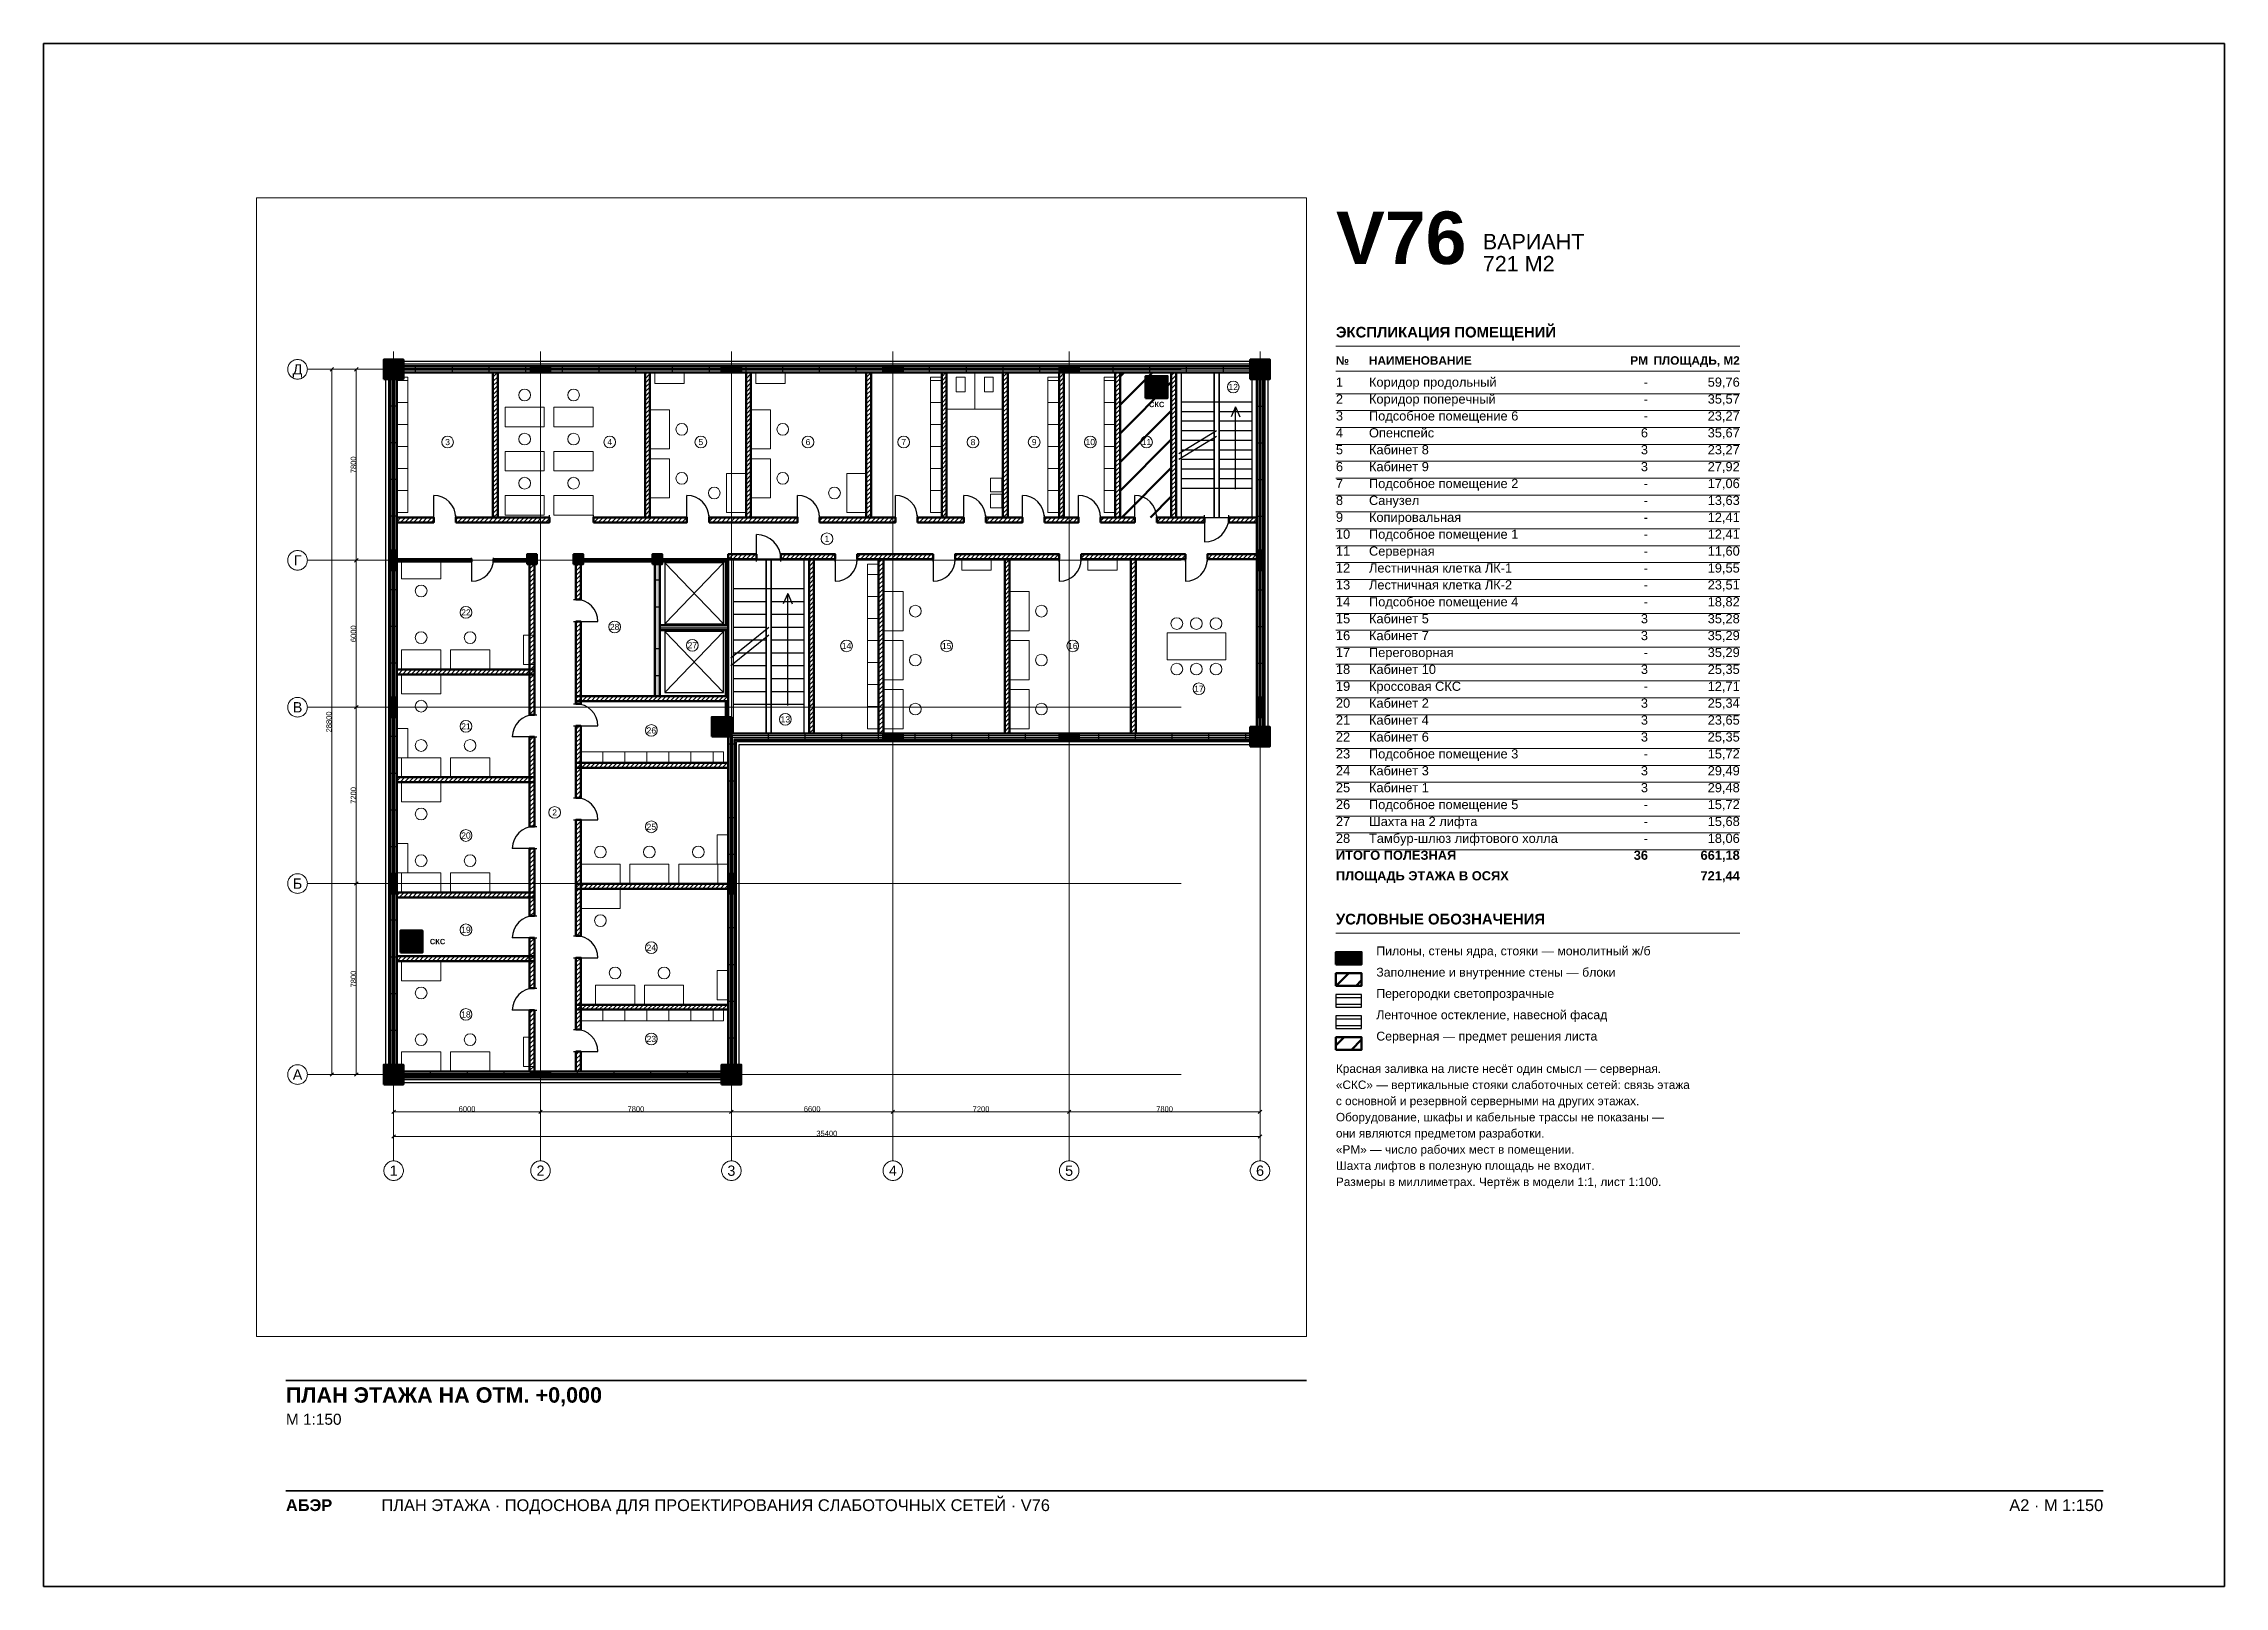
# Paper-space layout 'A2-1-100' of a CAD drawing. Header units: millimetres. Extents: x 0 to 594, y 0 to 420.
# The model-space entities are those that its viewports show. They can reach past a viewport. Long polylines and large blocks are cut down to what shows.
import ezdxf
from ezdxf.enums import TextEntityAlignment as Align

# ---------------------------------------------------------------- set-up
doc = ezdxf.new("R2010")
doc.units = ezdxf.units.MM
doc.linetypes.add('CENTER2', pattern=[2.541, 1.587, -0.318, 0.318, -0.318])
for name, color, linetype, lineweight in [('A-ANNO-LEGEND', 7, 'CONTINUOUS', 18), ('A-ANNO-NOTES', 8, 'CONTINUOUS', 13), ('A-ANNO-ROOM', 7, 'CONTINUOUS', 18), ('A-ANNO-TABLE', 7, 'CONTINUOUS', 18), ('A-DIMS', 8, 'CONTINUOUS', 13), ('A-DOOR', 3, 'CONTINUOUS', 25), ('A-ELEV', 7, 'CONTINUOUS', 25), ('A-FACADE-PANEL', 8, 'CONTINUOUS', 25), ('A-FURN', 8, 'CONTINUOUS', 18), ('A-GLAZ-RIBBON', 5, 'CONTINUOUS', 25), ('A-GRID', 8, 'CENTER2', 13), ('A-HATCH', 9, 'CONTINUOUS', 9), ('A-OUTLINE', 7, 'CONTINUOUS', 50), ('A-SANI', 8, 'CONTINUOUS', 18), ('A-STAIR', 7, 'CONTINUOUS', 25), ('A-TITLE', 7, 'CONTINUOUS', 35), ('A-VIEWPORT', 8, 'CONTINUOUS', 9), ('A-WALL-BLOCK', 9, 'CONTINUOUS', 50), ('A-WALL-GLASS', 4, 'CONTINUOUS', 25), ('A-WALL-RC', 7, 'CONTINUOUS', 50), ('E-SCS-RISER', 1, 'CONTINUOUS', 50), ('E-SERVER-ROOM', 1, 'CONTINUOUS', 50)]:
    doc.layers.add(name, color=color, linetype=linetype, lineweight=lineweight)
doc.styles.add('Arial', font='arial.ttf')
doc.styles.add('Arial-Bold', font='arialbd.ttf')
doc.styles.get("Standard").update_dxf_attribs({"font": 'arial.ttf'})

psp = doc.layouts.new('A2-1-100')

# ---------------------------------------------------------------- texts
at = {"layer": 'A-ANNO-LEGEND'}
for s, height, style, p in [('УСЛОВНЫЕ ОБОЗНАЧЕНИЯ', 2.9, 'Arial-Bold', (352, 180.2)), ('Пилоны, стены ядра, стояки — монолитный ж/б', 2.4, 'Arial', (363, 171.8)), ('Заполнение и внутренние стены — блоки', 2.4, 'Arial', (363, 166)), ('Перегородки светопрозрачные', 2.4, 'Arial', (363, 160.2)), ('Ленточное остекление, навесной фасад', 2.4, 'Arial', (363, 154.4)), ('Серверная — предмет решения листа', 2.4, 'Arial', (363, 148.6))]:
    psp.add_text(s, height=height, dxfattribs=dict(at, style=style)).set_placement(p)
at = {"layer": 'A-ANNO-NOTES', "style": 'Arial'}
for s, p in [('«СКС» — вертикальные стояки слаботочных сетей: связь этажа', (352, 135.4)), ('Красная заливка на листе несёт один смысл — серверная.', (352, 139.8)), ('с основной и резервной серверными на других этажах.', (352, 131)), ('Оборудование, шкафы и кабельные трассы не показаны —', (352, 126.6)), ('они являются предметом разработки.', (352, 122.2)), ('«РМ» — число рабочих мест в помещении.', (352, 117.8)), ('Шахта лифтов в полезную площадь не входит.', (352, 113.4)), ('Размеры в миллиметрах. Чертёж в модели 1:1, лист 1:100.', (352, 109))]:
    psp.add_text(s, height=2.3, dxfattribs=at).set_placement(p)
at = {"layer": 'A-ANNO-TABLE'}
for s, height, style, p in [('ЭКСПЛИКАЦИЯ ПОМЕЩЕНИЙ', 2.9, 'Arial-Bold', (352, 340)), ('№', 2.3, 'Arial-Bold', (352, 332.6)), ('НАИМЕНОВАНИЕ', 2.3, 'Arial-Bold', (361, 332.6)), ('1', 2.5, 'Arial', (352, 326.6)), ('Коридор продольный', 2.5, 'Arial', (361, 326.6)), ('2', 2.5, 'Arial', (352, 322)), ('Коридор поперечный', 2.5, 'Arial', (361, 322)), ('4', 2.5, 'Arial', (352, 312.8)), ('3', 2.5, 'Arial', (352, 317.4)), ('Опенспейс', 2.5, 'Arial', (361, 312.8)), ('Подсобное помещение 6', 2.5, 'Arial', (361, 317.4)), ('5', 2.5, 'Arial', (352, 308.2)), ('Кабинет 8', 2.5, 'Arial', (361, 308.2)), ('6', 2.5, 'Arial', (352, 303.6)), ('Кабинет 9', 2.5, 'Arial', (361, 303.6)), ('7', 2.5, 'Arial', (352, 299)), ('Подсобное помещение 2', 2.5, 'Arial', (361, 299)), ('8', 2.5, 'Arial', (352, 294.4)), ('9', 2.5, 'Arial', (352, 289.8)), ('Санузел', 2.5, 'Arial', (361, 294.4)), ('Копировальная', 2.5, 'Arial', (361, 289.8)), ('10', 2.5, 'Arial', (352, 285.2)), ('Подсобное помещение 1', 2.5, 'Arial', (361, 285.2)), ('11', 2.5, 'Arial', (352, 280.6)), ('Серверная', 2.5, 'Arial', (361, 280.6)), ('12', 2.5, 'Arial', (352, 276)), ('13', 2.5, 'Arial', (352, 271.4)), ('Лестничная клетка ЛК-1', 2.5, 'Arial', (361, 276)), ('Лестничная клетка ЛК-2', 2.5, 'Arial', (361, 271.4)), ('14', 2.5, 'Arial', (352, 266.8)), ('Подсобное помещение 4', 2.5, 'Arial', (361, 266.8)), ('15', 2.5, 'Arial', (352, 262.2)), ('Кабинет 5', 2.5, 'Arial', (361, 262.2)), ('16', 2.5, 'Arial', (352, 257.6)), ('17', 2.5, 'Arial', (352, 253)), ('Переговорная', 2.5, 'Arial', (361, 253)), ('Кабинет 7', 2.5, 'Arial', (361, 257.6)), ('18', 2.5, 'Arial', (352, 248.4)), ('Кабинет 10', 2.5, 'Arial', (361, 248.4)), ('19', 2.5, 'Arial', (352, 243.8)), ('Кроссовая СКС', 2.5, 'Arial', (361, 243.8)), ('20', 2.5, 'Arial', (352, 239.2)), ('Кабинет 2', 2.5, 'Arial', (361, 239.2)), ('21', 2.5, 'Arial', (352, 234.6)), ('22', 2.5, 'Arial', (352, 230)), ('Кабинет 4', 2.5, 'Arial', (361, 234.6)), ('Кабинет 6', 2.5, 'Arial', (361, 230)), ('23', 2.5, 'Arial', (352, 225.4)), ('Подсобное помещение 3', 2.5, 'Arial', (361, 225.4)), ('24', 2.5, 'Arial', (352, 220.8)), ('Кабинет 3', 2.5, 'Arial', (361, 220.8)), ('25', 2.5, 'Arial', (352, 216.2)), ('26', 2.5, 'Arial', (352, 211.6)), ('Подсобное помещение 5', 2.5, 'Arial', (361, 211.6)), ('Кабинет 1', 2.5, 'Arial', (361, 216.2)), ('27', 2.5, 'Arial', (352, 207)), ('Шахта на 2 лифта', 2.5, 'Arial', (361, 207)), ('28', 2.5, 'Arial', (352, 202.4)), ('Тамбур-шлюз лифтового холла', 2.5, 'Arial', (361, 202.4)), ('ИТОГО ПОЛЕЗНАЯ', 2.5, 'Arial-Bold', (352, 197.8)), ('ПЛОЩАДЬ ЭТАЖА В ОСЯХ', 2.5, 'Arial-Bold', (352, 192.2))]:
    psp.add_text(s, height=height, dxfattribs=dict(at, style=style)).set_placement(p)
for s, height, style, p in [('РМ', 2.3, 'Arial-Bold', (437, 332.6)), ('ПЛОЩАДЬ, М2', 2.3, 'Arial-Bold', (462, 332.6)), ('-', 2.5, 'Arial', (437, 326.6)), ('59,76', 2.5, 'Arial', (462, 326.6)), ('-', 2.5, 'Arial', (437, 322)), ('35,57', 2.5, 'Arial', (462, 322)), ('6', 2.5, 'Arial', (437, 312.8)), ('-', 2.5, 'Arial', (437, 317.4)), ('35,67', 2.5, 'Arial', (462, 312.8)), ('23,27', 2.5, 'Arial', (462, 317.4)), ('3', 2.5, 'Arial', (437, 308.2)), ('23,27', 2.5, 'Arial', (462, 308.2)), ('3', 2.5, 'Arial', (437, 303.6)), ('27,92', 2.5, 'Arial', (462, 303.6)), ('-', 2.5, 'Arial', (437, 299)), ('17,06', 2.5, 'Arial', (462, 299)), ('-', 2.5, 'Arial', (437, 294.4)), ('13,63', 2.5, 'Arial', (462, 294.4)), ('12,41', 2.5, 'Arial', (462, 289.8)), ('-', 2.5, 'Arial', (437, 289.8)), ('-', 2.5, 'Arial', (437, 285.2)), ('12,41', 2.5, 'Arial', (462, 285.2)), ('-', 2.5, 'Arial', (437, 280.6)), ('11,60', 2.5, 'Arial', (462, 280.6)), ('-', 2.5, 'Arial', (437, 276)), ('23,51', 2.5, 'Arial', (462, 271.4)), ('19,55', 2.5, 'Arial', (462, 276)), ('-', 2.5, 'Arial', (437, 271.4)), ('-', 2.5, 'Arial', (437, 266.8)), ('18,82', 2.5, 'Arial', (462, 266.8)), ('3', 2.5, 'Arial', (437, 262.2)), ('35,28', 2.5, 'Arial', (462, 262.2)), ('3', 2.5, 'Arial', (437, 257.6)), ('35,29', 2.5, 'Arial', (462, 257.6)), ('35,29', 2.5, 'Arial', (462, 253)), ('3', 2.5, 'Arial', (437, 248.4)), ('-', 2.5, 'Arial', (437, 253)), ('25,35', 2.5, 'Arial', (462, 248.4)), ('-', 2.5, 'Arial', (437, 243.8)), ('12,71', 2.5, 'Arial', (462, 243.8)), ('3', 2.5, 'Arial', (437, 239.2)), ('25,34', 2.5, 'Arial', (462, 239.2)), ('3', 2.5, 'Arial', (437, 234.6)), ('3', 2.5, 'Arial', (437, 230)), ('23,65', 2.5, 'Arial', (462, 234.6)), ('25,35', 2.5, 'Arial', (462, 230)), ('-', 2.5, 'Arial', (437, 225.4)), ('15,72', 2.5, 'Arial', (462, 225.4)), ('3', 2.5, 'Arial', (437, 220.8)), ('29,49', 2.5, 'Arial', (462, 220.8)), ('3', 2.5, 'Arial', (437, 216.2)), ('29,48', 2.5, 'Arial', (462, 216.2)), ('15,72', 2.5, 'Arial', (462, 211.6)), ('-', 2.5, 'Arial', (437, 211.6)), ('-', 2.5, 'Arial', (437, 207)), ('15,68', 2.5, 'Arial', (462, 207)), ('-', 2.5, 'Arial', (437, 202.4)), ('18,06', 2.5, 'Arial', (462, 202.4)), ('36', 2.5, 'Arial-Bold', (437, 197.8)), ('661,18', 2.5, 'Arial-Bold', (462, 197.8)), ('721,44', 2.5, 'Arial-Bold', (462, 192.2))]:
    psp.add_text(s, height=height, dxfattribs=dict(at, style=style)).set_placement(p, align=Align.RIGHT)
at = {"layer": 'A-TITLE'}
for s, height, style, p in [('V76', 14.3, 'Arial-Bold', (352, 360)), ('ВАРИАНТ', 4.2, 'Arial', (392, 364)), ('721 М2', 4.2, 'Arial', (392, 358)), ('ПЛАН ЭТАЖА НА ОТМ. +0,000', 4.2, 'Arial-Bold', (66, 50)), ('М 1:150', 3, 'Arial', (66, 44)), ('ПЛАН ЭТАЖА · ПОДОСНОВА ДЛЯ ПРОЕКТИРОВАНИЯ СЛАБОТОЧНЫХ СЕТЕЙ · V76', 3.2, 'Arial', (92, 20.5)), ('АБЭР', 3.2, 'Arial-Bold', (66, 20.5))]:
    psp.add_text(s, height=height, dxfattribs=dict(at, style=style)).set_placement(p)
at = {"layer": 'A-TITLE', "style": 'Arial'}
psp.add_text('A2 · М 1:150', height=3.2, dxfattribs=at).set_placement((561, 20.5), align=Align.RIGHT)

msp = doc.modelspace()

# ---------------------------------------------------------------- texts
at = {"layer": 'A-ANNO-ROOM'}
for s, p in [('12', (34305, 28080)), ('3', (2205, 25830)), ('4', (8832, 25830)), ('5', (12553, 25830)), ('6', (16930, 25830)), ('7', (20842, 25830)), ('8', (23672, 25830)), ('9', (26172, 25830)), ('10', (28466, 25830)), ('11', (30761, 25830)), ('1', (17705, 21880)), ('22', (2955, 18874)), ('28', (9030, 18280)), ('27', (12205, 17530)), ('14', (18505, 17505)), ('15', (22597, 17505)), ('16', (27749, 17505)), ('17', (32902, 15755)), ('21', (2955, 14219)), ('13', (16005, 14505)), ('26', (10530, 14054)), ('2', (6580, 10705)), ('20', (2955, 9764)), ('25', (10530, 10118)), ('19', (2955, 5911)), ('24', (10530, 5181)), ('18', (2955, 2455)), ('23', (10530, 1455))]:
    msp.add_text(s, height=250, dxfattribs=at).set_placement(p, align=Align.MIDDLE_CENTER)
at = {"layer": 'A-DIMS'}
for s, p in [('7800', (-1645, 24900)), ('6000', (-1645, 18000)), ('28800', (-2645, 14400)), ('7200', (-1645, 11400)), ('7800', (-1645, 3900))]:
    msp.add_text(s, height=220, rotation=90, dxfattribs=at).set_placement(p, align=Align.MIDDLE_CENTER)
for s, p in [('6000', (3000, -1405)), ('7800', (9900, -1405)), ('6600', (17100, -1405)), ('7200', (24000, -1405)), ('7800', (31500, -1405)), ('35400', (17700, -2405))]:
    msp.add_text(s, height=220, dxfattribs=at).set_placement(p, align=Align.MIDDLE_CENTER)
at = {"layer": 'A-GRID'}
for s, p in [('Д', (-3925, 28800)), ('Г', (-3925, 21000)), ('В', (-3925, 15000)), ('Б', (-3925, 7800)), ('А', (-3925, 0)), ('1', (0, -3925)), ('2', (6000, -3925)), ('3', (13800, -3925)), ('4', (20400, -3925)), ('5', (27600, -3925)), ('6', (35400, -3925))]:
    msp.add_text(s, height=420, dxfattribs=at).set_placement(p, align=Align.MIDDLE_CENTER)
at = {"layer": 'E-SCS-RISER', "style": 'Arial-Bold'}
for p in [(31175, 27365), (1795, 5431)]:
    msp.add_text('СКС', height=220, dxfattribs=at).set_placement(p, align=Align.MIDDLE_CENTER)

# ---------------------------------------------------------------- hatches: boundary and pattern name
at = {"layer": 'A-HATCH'}
h = msp.add_hatch(dxfattribs=at)
h.set_pattern_fill('ANSI31', scale=40)
h.paths.add_polyline_path([(4052, 22750), (4252, 22750), (4252, 28675), (4252, 28675), (4052, 28675), (4052, 28675)])
h = msp.add_hatch(dxfattribs=at)
h.set_pattern_fill('ANSI31', scale=40)
h.paths.add_polyline_path([(10273, 22750), (10473, 22750), (10473, 28675), (10473, 28675), (10273, 28675), (10273, 28675)])
h = msp.add_hatch(dxfattribs=at)
h.set_pattern_fill('ANSI31', scale=40)
h.paths.add_polyline_path([(14400, 22750), (14600, 22750), (14600, 28675), (14600, 28675), (14400, 28675), (14400, 28675)])
h = msp.add_hatch(dxfattribs=at)
h.set_pattern_fill('ANSI31', scale=40)
h.paths.add_polyline_path([(19312, 22750), (19512, 22750), (19512, 28675), (19512, 28675), (19312, 28675), (19312, 28675)])
h = msp.add_hatch(dxfattribs=at)
h.set_pattern_fill('ANSI31', scale=40)
h.paths.add_polyline_path([(22392, 22750), (22592, 22750), (22592, 28675), (22592, 28675), (22392, 28675), (22392, 28675)])
h = msp.add_hatch(dxfattribs=at)
h.set_pattern_fill('ANSI31', scale=40)
h.paths.add_polyline_path([(24892, 22750), (25092, 22750), (25092, 28675), (25092, 28675), (24892, 28675), (24892, 28675)])
h = msp.add_hatch(dxfattribs=at)
h.set_pattern_fill('ANSI31', scale=40)
h.paths.add_polyline_path([(27186, 22750), (27386, 22750), (27386, 28675), (27386, 28675), (27186, 28675), (27186, 28675)])
h = msp.add_hatch(dxfattribs=at)
h.set_pattern_fill('ANSI31', scale=40)
h.paths.add_polyline_path([(29481, 22750), (29681, 22750), (29681, 28675), (29681, 28675), (29481, 28675), (29481, 28675)])
h = msp.add_hatch(dxfattribs=at)
h.set_pattern_fill('ANSI31', scale=40)
h.paths.add_polyline_path([(31775, 22750), (31975, 22750), (31975, 28675), (31975, 28675), (31775, 28675), (31775, 28675)])
h = msp.add_hatch(dxfattribs=at)
h.set_pattern_fill('ANSI31', scale=40)
h.paths.add_polyline_path([(125, 22550), (125, 22550), (1638.5, 22550), (1638.5, 22750), (125, 22750), (125, 22750)])
h = msp.add_hatch(dxfattribs=at)
h.set_pattern_fill('ANSI31', scale=40)
h.paths.add_polyline_path([(2538.5, 22550), (6362.5, 22550), (6362.5, 22750), (2538.5, 22750)])
h = msp.add_hatch(dxfattribs=at)
h.set_pattern_fill('ANSI31', scale=40)
h.paths.add_polyline_path([(8162.5, 22550), (11986.5, 22550), (11986.5, 22750), (8162.5, 22750)])
h = msp.add_hatch(dxfattribs=at)
h.set_pattern_fill('ANSI31', scale=40)
h.paths.add_polyline_path([(12886.5, 22550), (16506, 22550), (16506, 22750), (12886.5, 22750)])
h = msp.add_hatch(dxfattribs=at)
h.set_pattern_fill('ANSI31', scale=40)
h.paths.add_polyline_path([(17406, 22550), (20502, 22550), (20502, 22750), (17406, 22750)])
h = msp.add_hatch(dxfattribs=at)
h.set_pattern_fill('ANSI31', scale=40)
h.paths.add_polyline_path([(21402, 22550), (23292, 22550), (23292, 22750), (21402, 22750)])
h = msp.add_hatch(dxfattribs=at)
h.set_pattern_fill('ANSI31', scale=40)
h.paths.add_polyline_path([(24192, 22550), (25689, 22550), (25689, 22750), (24192, 22750)])
h = msp.add_hatch(dxfattribs=at)
h.set_pattern_fill('ANSI31', scale=40)
h.paths.add_polyline_path([(26589, 22550), (27983.5, 22550), (27983.5, 22750), (26589, 22750)])
h = msp.add_hatch(dxfattribs=at)
h.set_pattern_fill('ANSI31', scale=40)
h.paths.add_polyline_path([(28883.5, 22550), (30278, 22550), (30278, 22750), (28883.5, 22750)])
h = msp.add_hatch(dxfattribs=at)
h.set_pattern_fill('ANSI31', scale=40)
h.paths.add_polyline_path([(31178, 22550), (33125, 22550), (33125, 22750), (31178, 22750)])
h = msp.add_hatch(dxfattribs=at)
h.set_pattern_fill('ANSI31', scale=40)
h.paths.add_polyline_path([(34125, 22550), (35275, 22550), (35275, 22550), (35275, 22750), (35275, 22750), (34125, 22750)])
h = msp.add_hatch(dxfattribs=at)
h.set_pattern_fill('ANSI31', scale=40)
h.paths.add_polyline_path([(125, 20950), (125, 20950), (3187.5, 20950), (3187.5, 21050), (125, 21050), (125, 21050)])
h = msp.add_hatch(dxfattribs=at)
h.set_pattern_fill('ANSI31', scale=40)
h.paths.add_polyline_path([(4087.5, 20950), (5550, 20950), (5550, 21050), (4087.5, 21050)])
h = msp.add_hatch(dxfattribs=at)
h.set_pattern_fill('ANSI31', scale=40)
h.paths.add_polyline_path([(5550, 14691.5), (5750, 14691.5), (5750, 21050), (5550, 21050)])
h = msp.add_hatch(dxfattribs=at)
h.set_pattern_fill('ANSI31', scale=40)
h.paths.add_polyline_path([(7450, 19400), (7650, 19400), (7650, 21050), (7450, 21050)])
h = msp.add_hatch(dxfattribs=at)
h.set_pattern_fill('ANSI31', scale=40)
h.paths.add_polyline_path([(13675, 21050), (14825, 21050), (14825, 21250), (13675, 21250)])
h = msp.add_hatch(dxfattribs=at)
h.set_pattern_fill('ANSI31', scale=40)
h.paths.add_polyline_path([(15825, 21050), (18046, 21050), (18046, 21250), (15825, 21250)])
h = msp.add_hatch(dxfattribs=at)
h.set_pattern_fill('ANSI31', scale=40)
h.paths.add_polyline_path([(16975, 13925), (17175, 13925), (17175, 13925), (17175, 21050), (16975, 21050), (16975, 13925)])
h = msp.add_hatch(dxfattribs=at)
h.set_pattern_fill('ANSI31', scale=40)
h.paths.add_polyline_path([(18946, 21050), (22043, 21050), (22043, 21250), (18946, 21250)])
h = msp.add_hatch(dxfattribs=at)
h.set_pattern_fill('ANSI31', scale=40)
h.paths.add_polyline_path([(19817, 13925), (20017, 13925), (20017, 13925), (20017, 21050), (19817, 21050), (19817, 13925)])
h = msp.add_hatch(dxfattribs=at)
h.set_pattern_fill('ANSI31', scale=40)
h.paths.add_polyline_path([(22943, 21050), (27195.5, 21050), (27195.5, 21250), (22943, 21250)])
h = msp.add_hatch(dxfattribs=at)
h.set_pattern_fill('ANSI31', scale=40)
h.paths.add_polyline_path([(24969, 13925), (25169, 13925), (25169, 13925), (25169, 21050), (24969, 21050), (24969, 13925)])
h = msp.add_hatch(dxfattribs=at)
h.set_pattern_fill('ANSI31', scale=40)
h.paths.add_polyline_path([(28095.5, 21050), (32348.5, 21050), (32348.5, 21250), (28095.5, 21250)])
h = msp.add_hatch(dxfattribs=at)
h.set_pattern_fill('ANSI31', scale=40)
h.paths.add_polyline_path([(30122, 13925), (30322, 13925), (30322, 13925), (30322, 21050), (30122, 21050), (30122, 13925)])
h = msp.add_hatch(dxfattribs=at)
h.set_pattern_fill('ANSI31', scale=40)
h.paths.add_polyline_path([(33248.5, 21050), (35275, 21050), (35275, 21050), (35275, 21250), (35275, 21250), (33248.5, 21250)])
h = msp.add_hatch(dxfattribs=at)
h.set_pattern_fill('ANSI31', scale=40)
h.paths.add_polyline_path([(7450, 15137), (7650, 15137), (7650, 18500), (7450, 18500)])
h = msp.add_hatch(dxfattribs=at)
h.set_pattern_fill('ANSI31', scale=40)
h.paths.add_polyline_path([(125, 16344), (125, 16344), (5750, 16344), (5750, 16544), (125, 16544), (125, 16544)])
h = msp.add_hatch(dxfattribs=at)
h.set_pattern_fill('ANSI31', scale=40)
h.paths.add_polyline_path([(7450, 15250), (13675, 15250), (13675, 15450), (7450, 15450)])
h = msp.add_hatch(dxfattribs=at)
h.set_pattern_fill('ANSI31', scale=40)
h.paths.add_polyline_path([(5550, 10136.5), (5750, 10136.5), (5750, 13791.5), (5550, 13791.5)])
h = msp.add_hatch(dxfattribs=at)
h.set_pattern_fill('ANSI31', scale=40)
h.paths.add_polyline_path([(7450, 11306), (7650, 11306), (7650, 14237), (7450, 14237)])
h = msp.add_hatch(dxfattribs=at)
h.set_pattern_fill('ANSI31', scale=40)
h.paths.add_polyline_path([(7450, 12524), (13675, 12524), (13675, 12524), (13675, 12724), (13675, 12724), (7450, 12724)])
h = msp.add_hatch(dxfattribs=at)
h.set_pattern_fill('ANSI31', scale=40)
h.paths.add_polyline_path([(125, 11939), (125, 11939), (5750, 11939), (5750, 12139), (125, 12139), (125, 12139)])
h = msp.add_hatch(dxfattribs=at)
h.set_pattern_fill('ANSI31', scale=40)
h.paths.add_polyline_path([(7450, 5669.5), (7650, 5669.5), (7650, 10406), (7450, 10406)])
h = msp.add_hatch(dxfattribs=at)
h.set_pattern_fill('ANSI31', scale=40)
h.paths.add_polyline_path([(5550, 6482.5), (5750, 6482.5), (5750, 9236.5), (5550, 9236.5)])
h = msp.add_hatch(dxfattribs=at)
h.set_pattern_fill('ANSI31', scale=40)
h.paths.add_polyline_path([(125, 7234), (125, 7234), (5750, 7234), (5750, 7434), (125, 7434), (125, 7434)])
h = msp.add_hatch(dxfattribs=at)
h.set_pattern_fill('ANSI31', scale=40)
h.paths.add_polyline_path([(7450, 7588), (13675, 7588), (13675, 7588), (13675, 7788), (13675, 7788), (7450, 7788)])
h = msp.add_hatch(dxfattribs=at)
h.set_pattern_fill('ANSI31', scale=40)
h.paths.add_polyline_path([(5550, 3528), (5750, 3528), (5750, 5582.5), (5550, 5582.5)])
h = msp.add_hatch(dxfattribs=at)
h.set_pattern_fill('ANSI31', scale=40)
h.paths.add_polyline_path([(125, 4631), (125, 4631), (5750, 4631), (5750, 4831), (125, 4831), (125, 4831)])
h = msp.add_hatch(dxfattribs=at)
h.set_pattern_fill('ANSI31', scale=40)
h.paths.add_polyline_path([(7450, 1838), (7650, 1838), (7650, 4769.5), (7450, 4769.5)])
h = msp.add_hatch(dxfattribs=at)
h.set_pattern_fill('ANSI31', scale=40)
h.paths.add_polyline_path([(7450, 2651), (13675, 2651), (13675, 2651), (13675, 2851), (13675, 2851), (7450, 2851)])
h = msp.add_hatch(dxfattribs=at)
h.set_pattern_fill('ANSI31', scale=40)
h.paths.add_polyline_path([(5550, 125), (5750, 125), (5750, 125), (5750, 2628), (5550, 2628), (5550, 125)])
h = msp.add_hatch(dxfattribs=at)
h.set_pattern_fill('ANSI31', scale=40)
h.paths.add_polyline_path([(7450, 125), (7650, 125), (7650, 125), (7650, 938), (7450, 938), (7450, 125)])
at = {"layer": 'A-WALL-RC'}
h = msp.add_hatch(color=7, dxfattribs=at)
h.dxf.hatch_style = 1
h.paths.add_polyline_path([(-400, 28400), (400, 28400), (400, 29200), (-400, 29200)])
h = msp.add_hatch(color=7, dxfattribs=at)
h.dxf.hatch_style = 1
h.paths.add_polyline_path([(5600, 28675), (6400, 28675), (6400, 28925), (5600, 28925)])
h = msp.add_hatch(color=7, dxfattribs=at)
h.dxf.hatch_style = 1
h.paths.add_polyline_path([(13400, 28675), (14200, 28675), (14200, 28925), (13400, 28925)])
h = msp.add_hatch(color=7, dxfattribs=at)
h.dxf.hatch_style = 1
h.paths.add_polyline_path([(20000, 28675), (20800, 28675), (20800, 28925), (20000, 28925)])
h = msp.add_hatch(color=7, dxfattribs=at)
h.dxf.hatch_style = 1
h.paths.add_polyline_path([(27200, 28675), (28000, 28675), (28000, 28925), (27200, 28925)])
h = msp.add_hatch(color=7, dxfattribs=at)
h.dxf.hatch_style = 1
h.paths.add_polyline_path([(35000, 28400), (35800, 28400), (35800, 29200), (35000, 29200)])
h = msp.add_hatch(color=7, dxfattribs=at)
h.dxf.hatch_style = 1
h.paths.add_polyline_path([(-125, 20600), (125, 20600), (125, 21400), (-125, 21400)])
h = msp.add_hatch(color=7, dxfattribs=at)
h.dxf.hatch_style = 1
h.paths.add_polyline_path([(35275, 20600), (35525, 20600), (35525, 21400), (35275, 21400)])
h = msp.add_hatch(color=7, dxfattribs=at)
h.dxf.hatch_style = 1
h.paths.add_polyline_path([(5450, 20850), (5850, 20850), (5850, 21250), (5450, 21250)])
h = msp.add_hatch(color=7, dxfattribs=at)
h.dxf.hatch_style = 1
h.paths.add_polyline_path([(7350, 20850), (7750, 20850), (7750, 21250), (7350, 21250)])
h = msp.add_hatch(color=7, dxfattribs=at)
h.dxf.hatch_style = 1
h.paths.add_polyline_path([(7650, 20950), (10675, 20950), (10675, 21050), (7650, 21050)])
h = msp.add_hatch(color=7, dxfattribs=at)
h.dxf.hatch_style = 1
h.paths.add_polyline_path([(10575, 20850), (10975, 20850), (10975, 21250), (10575, 21250)])
h = msp.add_hatch(color=7, dxfattribs=at)
h.dxf.hatch_style = 1
h.paths.add_polyline_path([(10675, 15450), (10875, 15450), (10875, 21050), (10675, 21050)])
h = msp.add_hatch(color=7, dxfattribs=at)
h.dxf.hatch_style = 1
h.paths.add_polyline_path([(10875, 20950), (13675, 20950), (13675, 21050), (10875, 21050)])
h = msp.add_hatch(color=7, dxfattribs=at)
h.dxf.hatch_style = 1
h.paths.add_polyline_path([(13575, 18350), (13675, 18350), (13675, 20950), (13575, 20950)])
h = msp.add_hatch(color=7, dxfattribs=at)
h.dxf.hatch_style = 1
h.paths.add_polyline_path([(10875, 18150), (13675, 18150), (13675, 18350), (10875, 18350)])
h = msp.add_hatch(color=7, dxfattribs=at)
h.dxf.hatch_style = 1
h.paths.add_polyline_path([(13575, 15450), (13675, 15450), (13675, 18150), (13575, 18150)])
h = msp.add_hatch(color=7, dxfattribs=at)
h.dxf.hatch_style = 1
h.paths.add_polyline_path([(-125, 14600), (125, 14600), (125, 15400), (-125, 15400)])
h = msp.add_hatch(color=7, dxfattribs=at)
h.dxf.hatch_style = 1
h.paths.add_polyline_path([(13575, 13925), (13675, 13925), (13675, 13925), (13675, 15250), (13575, 15250), (13575, 13925)])
h = msp.add_hatch(color=7, dxfattribs=at)
h.dxf.hatch_style = 1
h.paths.add_polyline_path([(35275, 14600), (35525, 14600), (35525, 15400), (35275, 15400)])
h = msp.add_hatch(color=7, dxfattribs=at)
h.dxf.hatch_style = 1
h.paths.add_polyline_path([(13000, 13800), (13800, 13800), (13800, 14600), (13000, 14600)])
h = msp.add_hatch(color=7, dxfattribs=at)
h.dxf.hatch_style = 1
h.paths.add_polyline_path([(20000, 13675), (20800, 13675), (20800, 13925), (20000, 13925)])
h = msp.add_hatch(color=7, dxfattribs=at)
h.dxf.hatch_style = 1
h.paths.add_polyline_path([(27200, 13675), (28000, 13675), (28000, 13925), (27200, 13925)])
h = msp.add_hatch(color=7, dxfattribs=at)
h.dxf.hatch_style = 1
h.paths.add_polyline_path([(35000, 13400), (35800, 13400), (35800, 14200), (35000, 14200)])
h = msp.add_hatch(color=7, dxfattribs=at)
h.dxf.hatch_style = 1
h.paths.add_polyline_path([(-125, 7400), (125, 7400), (125, 8200), (-125, 8200)])
h = msp.add_hatch(color=7, dxfattribs=at)
h.dxf.hatch_style = 1
h.paths.add_polyline_path([(13675, 7400), (13925, 7400), (13925, 8200), (13675, 8200)])
h = msp.add_hatch(color=7, dxfattribs=at)
h.dxf.hatch_style = 1
h.paths.add_polyline_path([(-400, -400), (400, -400), (400, 400), (-400, 400)])
h = msp.add_hatch(color=7, dxfattribs=at)
h.dxf.hatch_style = 1
h.paths.add_polyline_path([(5600, -125), (6400, -125), (6400, 125), (5600, 125)])
h = msp.add_hatch(color=7, dxfattribs=at)
h.dxf.hatch_style = 1
h.paths.add_polyline_path([(13400, -400), (14200, -400), (14200, 400), (13400, 400)])
at = {"layer": 'E-SCS-RISER'}
h = msp.add_hatch(color=7, dxfattribs=at)
h.dxf.hatch_style = 1
h.paths.add_polyline_path([(30725, 27625), (31625, 27625), (31625, 28525), (30725, 28525)])
h = msp.add_hatch(color=7, dxfattribs=at)
h.dxf.hatch_style = 1
h.paths.add_polyline_path([(275, 4981), (1175, 4981), (1175, 5881), (275, 5881)])
at = {"layer": 'E-SERVER-ROOM'}
h = msp.add_hatch(dxfattribs=at)
h.set_pattern_fill('ANSI31', scale=260)
h.paths.add_polyline_path([(29681, 22750), (31775, 22750), (31775, 28675), (29681, 28675)])

# ---------------------------------------------------------------- linework, layer by layer
at = {"layer": 'A-ANNO-ROOM'}
for centre in [(34305, 28080), (2205, 25830), (8832, 25830), (12553, 25830), (16930, 25830), (20842, 25830), (23672, 25830), (26172, 25830), (28466, 25830), (30761, 25830), (17705, 21880), (2955, 18874), (9030, 18280), (12205, 17530), (18505, 17505), (22597, 17505), (27749, 17505), (32902, 15755), (2955, 14219), (10530, 14054), (16005, 14505), (6580, 10705), (2955, 9764), (10530, 10118), (2955, 5911), (10530, 5181), (2955, 2455), (10530, 1455)]:
    msp.add_circle(centre, 240, dxfattribs=at)
at = {"layer": 'A-DIMS'}
for p, q in [((-2595.71, 28729.29), (-2454.29, 28870.71)), ((-2525, 0), (-2525, 28800)), ((-1595.71, 28729.29), (-1454.29, 28870.71)), ((-1525, 21000), (-1525, 28800)), ((-1595.71, 20929.29), (-1454.29, 21070.71)), ((-1595.71, 20929.29), (-1454.29, 21070.71)), ((-1525, 15000), (-1525, 21000)), ((-1595.71, 14929.29), (-1454.29, 15070.71)), ((-1595.71, 14929.29), (-1454.29, 15070.71)), ((-1525, 7800), (-1525, 15000)), ((-1595.71, 7729.29), (-1454.29, 7870.71)), ((-1595.71, 7729.29), (-1454.29, 7870.71)), ((-1525, 0), (-1525, 7800)), ((-2595.71, -70.71), (-2454.29, 70.71)), ((-1595.71, -70.71), (-1454.29, 70.71)), ((-70.71, -1595.71), (70.71, -1454.29)), ((0, -1525), (6000, -1525)), ((5929.29, -1595.71), (6070.71, -1454.29)), ((5929.29, -1595.71), (6070.71, -1454.29)), ((6000, -1525), (13800, -1525)), ((13729.29, -1595.71), (13870.71, -1454.29)), ((13729.29, -1595.71), (13870.71, -1454.29)), ((13800, -1525), (20400, -1525)), ((20329.29, -1595.71), (20470.71, -1454.29)), ((20329.29, -1595.71), (20470.71, -1454.29)), ((20400, -1525), (27600, -1525)), ((27529.29, -1595.71), (27670.71, -1454.29)), ((27529.29, -1595.71), (27670.71, -1454.29)), ((27600, -1525), (35400, -1525)), ((35329.29, -1595.71), (35470.71, -1454.29)), ((-70.71, -2595.71), (70.71, -2454.29)), ((0, -2525), (35400, -2525)), ((35329.29, -2595.71), (35470.71, -2454.29))]:
    msp.add_line(p, q, dxfattribs=at)
at = {"layer": 'A-DOOR'}
for p, q in [((1638.5, 22750), (1638.5, 23650)), ((11986.5, 22750), (11986.5, 23650)), ((16506, 22750), (16506, 23650)), ((20502, 22750), (20502, 23650)), ((23292, 22750), (23292, 23650)), ((25689, 22750), (25689, 23650)), ((27983.5, 22750), (27983.5, 23650)), ((30278, 22750), (30278, 23650)), ((1638.5, 22650), (1638.5, 22850)), ((2538.5, 22650), (2538.5, 22850)), ((6362.5, 22650), (6362.5, 22850)), ((8162.5, 22650), (8162.5, 22850)), ((11986.5, 22650), (11986.5, 22850)), ((12886.5, 22650), (12886.5, 22850)), ((16506, 22650), (16506, 22850)), ((17406, 22650), (17406, 22850)), ((20502, 22650), (20502, 22850)), ((21402, 22650), (21402, 22850)), ((23292, 22650), (23292, 22850)), ((24192, 22650), (24192, 22850)), ((25689, 22650), (25689, 22850)), ((26589, 22650), (26589, 22850)), ((27983.5, 22650), (27983.5, 22850)), ((28883.5, 22650), (28883.5, 22850)), ((30278, 22650), (30278, 22850)), ((31178, 22650), (31178, 22850)), ((33125, 22650), (33125, 22850)), ((33125, 22750), (33125, 21750)), ((34125, 22650), (34125, 22850)), ((14825, 21050), (14825, 22050)), ((3187.5, 21000), (3187.5, 21100)), ((3187.5, 21050), (3187.5, 20150)), ((4087.5, 21000), (4087.5, 21100)), ((14825, 20950), (14825, 21150)), ((15825, 20950), (15825, 21150)), ((18046, 20950), (18046, 21150)), ((18046, 21050), (18046, 20150)), ((18946, 20950), (18946, 21150)), ((22043, 20950), (22043, 21150)), ((22043, 21050), (22043, 20150)), ((22943, 20950), (22943, 21150)), ((27195.5, 20950), (27195.5, 21150)), ((27195.5, 21050), (27195.5, 20150)), ((28095.5, 20950), (28095.5, 21150)), ((32348.5, 20950), (32348.5, 21150)), ((32348.5, 21050), (32348.5, 20150)), ((33248.5, 20950), (33248.5, 21150)), ((10675, 20200), (10875, 20200)), ((7350, 19400), (7550, 19400)), ((10675, 19100), (10875, 19100)), ((7350, 18500), (7550, 18500)), ((7450, 18500), (8350, 18500)), ((10675, 17400), (10875, 17400)), ((10675, 16300), (10875, 16300)), ((5650, 14691.5), (5850, 14691.5)), ((7350, 15137), (7550, 15137)), ((5750, 13791.5), (4850, 13791.5)), ((5650, 13791.5), (5850, 13791.5)), ((7350, 14237), (7550, 14237)), ((7450, 14237), (8350, 14237)), ((7350, 11306), (7550, 11306)), ((5650, 10136.5), (5850, 10136.5)), ((7350, 10406), (7550, 10406)), ((7450, 10406), (8350, 10406)), ((5750, 9236.5), (4850, 9236.5)), ((5650, 9236.5), (5850, 9236.5)), ((5650, 6482.5), (5850, 6482.5)), ((5750, 5582.5), (4850, 5582.5)), ((5650, 5582.5), (5850, 5582.5)), ((7350, 5669.5), (7550, 5669.5)), ((7350, 4769.5), (7550, 4769.5)), ((7450, 4769.5), (8350, 4769.5)), ((5650, 3528), (5850, 3528)), ((5750, 2628), (4850, 2628)), ((5650, 2628), (5850, 2628)), ((7350, 1838), (7550, 1838)), ((7350, 938), (7550, 938)), ((7450, 938), (8350, 938))]:
    msp.add_line(p, q, dxfattribs=at)
for centre, radius, start, end in [((1638.5, 22750), 900, 0, 90), ((11986.5, 22750), 900, 0, 90), ((16506, 22750), 900, 0, 90), ((20502, 22750), 900, 0, 90), ((23292, 22750), 900, 0, 90), ((25689, 22750), 900, 0, 90), ((27983.5, 22750), 900, 0, 90), ((30278, 22750), 900, 0, 90), ((33125, 22750), 1000, -90, 0), ((14825, 21050), 1000, 0, 90), ((3187.5, 21050), 900, -90, 0), ((18046, 21050), 900, -90, 0), ((22043, 21050), 900, -90, 0), ((27195.5, 21050), 900, -90, 0), ((32348.5, 21050), 900, -90, 0), ((7450, 18500), 900, 0, 90), ((5750, 13791.5), 900, 90, 180), ((7450, 14237), 900, 0, 90), ((7450, 10406), 900, 0, 90), ((5750, 9236.5), 900, 90, 180), ((5750, 5582.5), 900, 90, 180), ((7450, 4769.5), 900, 0, 90), ((5750, 2628), 900, 90, 180), ((7450, 938), 900, 0, 90)]:
    msp.add_arc(centre, radius, start, end, dxfattribs=at)
at = {"layer": 'A-ELEV'}
for p, q in [((11075, 18400), (13475, 20900)), ((11075, 20900), (13475, 18400)), ((10875, 18250), (13675, 18250)), ((11075, 15600), (13475, 18100)), ((11075, 18100), (13475, 15600))]:
    msp.add_line(p, q, dxfattribs=at)
for points in [[(11075, 18400), (13475, 18400), (13475, 20900), (11075, 20900)], [(11075, 15600), (13475, 15600), (13475, 18100), (11075, 18100)]]:
    msp.add_lwpolyline(points, close=True, dxfattribs=at)
at = {"layer": 'A-FACADE-PANEL'}
for points in [[(-325, -325), (14125, -325), (14125, 13475), (35725, 13475), (35725, 29125), (-325, 29125)], [(-205, -205), (14005, -205), (14005, 13595), (35605, 13595), (35605, 29005), (-205, 29005)]]:
    msp.add_lwpolyline(points, close=True, dxfattribs=at)
at = {"layer": 'A-FURN'}
for p, q in [((125, 28350), (575, 28350)), ((21942, 28350), (22392, 28350)), ((26736, 28350), (27186, 28350)), ((29031, 28350), (29481, 28350)), ((125, 27450), (575, 27450)), ((21942, 27450), (22392, 27450)), ((26736, 27450), (27186, 27450)), ((29031, 27450), (29481, 27450)), ((125, 26550), (575, 26550)), ((21942, 26550), (22392, 26550)), ((26736, 26550), (27186, 26550)), ((29031, 26550), (29481, 26550)), ((125, 25650), (575, 25650)), ((21942, 25650), (22392, 25650)), ((26736, 25650), (27186, 25650)), ((29031, 25650), (29481, 25650)), ((125, 24750), (575, 24750)), ((21942, 24750), (22392, 24750)), ((26736, 24750), (27186, 24750)), ((29031, 24750), (29481, 24750)), ((125, 23850), (575, 23850)), ((21942, 23850), (22392, 23850)), ((26736, 23850), (27186, 23850)), ((29031, 23850), (29481, 23850)), ((19367, 20425), (19817, 20425)), ((19367, 19525), (19817, 19525)), ((19367, 18625), (19817, 18625)), ((19367, 17725), (19817, 17725)), ((19367, 16825), (19817, 16825)), ((19367, 15925), (19817, 15925)), ((19367, 15025), (19817, 15025)), ((8550, 12724), (8550, 13174)), ((9450, 12724), (9450, 13174)), ((10350, 12724), (10350, 13174)), ((11250, 12724), (11250, 13174)), ((12150, 12724), (12150, 13174)), ((13050, 12724), (13050, 13174)), ((8550, 2201), (8550, 2651)), ((9450, 2201), (9450, 2651)), ((10350, 2201), (10350, 2651)), ((11250, 2201), (11250, 2651)), ((12150, 2201), (12150, 2651)), ((13050, 2201), (13050, 2651))]:
    msp.add_line(p, q, dxfattribs=at)
for points in [[(10673, 28225), (11873, 28225), (11873, 28675), (10673, 28675)], [(14800, 28225), (16000, 28225), (16000, 28675), (14800, 28675)], [(125, 22950), (575, 22950), (575, 28475), (125, 28475)], [(21942, 22950), (22392, 22950), (22392, 28475), (21942, 28475)], [(26736, 22950), (27186, 22950), (27186, 28475), (26736, 28475)], [(29031, 22950), (29481, 22950), (29481, 28475), (29031, 28475)], [(4552, 26450), (6152, 26450), (6152, 27250), (4552, 27250)], [(6552, 26450), (8152, 26450), (8152, 27250), (6552, 27250)], [(10473, 25550), (11273, 25550), (11273, 27150), (10473, 27150)], [(14600, 25550), (15400, 25550), (15400, 27150), (14600, 27150)], [(4552, 24650), (6152, 24650), (6152, 25450), (4552, 25450)], [(6552, 24650), (8152, 24650), (8152, 25450), (6552, 25450)], [(10473, 23550), (11273, 23550), (11273, 25150), (10473, 25150)], [(14600, 23550), (15400, 23550), (15400, 25150), (14600, 25150)], [(13600, 22950), (14400, 22950), (14400, 24550), (13600, 24550)], [(18512, 22950), (19312, 22950), (19312, 24550), (18512, 24550)], [(4552, 22850), (6152, 22850), (6152, 23650), (4552, 23650)], [(6552, 22850), (8152, 22850), (8152, 23650), (6552, 23650)], [(325, 20250), (1925, 20250), (1925, 21050), (325, 21050)], [(19367, 14125), (19817, 14125), (19817, 20850), (19367, 20850)], [(23217, 20600), (24417, 20600), (24417, 21050), (23217, 21050)], [(28369, 20600), (29569, 20600), (29569, 21050), (28369, 21050)], [(20017, 18125), (20817, 18125), (20817, 19725), (20017, 19725)], [(25169, 18125), (25969, 18125), (25969, 19725), (25169, 19725)], [(5300, 16744), (5750, 16744), (5750, 17944), (5300, 17944)], [(31598.5, 16937.5), (33998.5, 16937.5), (33998.5, 18037.5), (31598.5, 18037.5)], [(325, 16544), (1925, 16544), (1925, 17344), (325, 17344)], [(2325, 16544), (3925, 16544), (3925, 17344), (2325, 17344)], [(20017, 16125), (20817, 16125), (20817, 17725), (20017, 17725)], [(25169, 16125), (25969, 16125), (25969, 17725), (25169, 17725)], [(325, 15544), (1925, 15544), (1925, 16344), (325, 16344)], [(20017, 14125), (20817, 14125), (20817, 15725), (20017, 15725)], [(25169, 14125), (25969, 14125), (25969, 15725), (25169, 15725)], [(125, 12939), (575, 12939), (575, 14139), (125, 14139)], [(325, 12139), (1925, 12139), (1925, 12939), (325, 12939)], [(2325, 12139), (3925, 12139), (3925, 12939), (2325, 12939)], [(7650, 12724), (13475, 12724), (13475, 13174), (7650, 13174)], [(325, 11139), (1925, 11139), (1925, 11939), (325, 11939)], [(125, 8234), (575, 8234), (575, 9434), (125, 9434)], [(13225, 8588), (13675, 8588), (13675, 9788), (13225, 9788)], [(325, 7434), (1925, 7434), (1925, 8234), (325, 8234)], [(2325, 7434), (3925, 7434), (3925, 8234), (2325, 8234)], [(7650, 7788), (9250, 7788), (9250, 8588), (7650, 8588)], [(9650, 7788), (11250, 7788), (11250, 8588), (9650, 8588)], [(11650, 7788), (13250, 7788), (13250, 8588), (11650, 8588)], [(7650, 6788), (9250, 6788), (9250, 7588), (7650, 7588)], [(325, 3831), (1925, 3831), (1925, 4631), (325, 4631)], [(8250, 2851), (9850, 2851), (9850, 3651), (8250, 3651)], [(10250, 2851), (11850, 2851), (11850, 3651), (10250, 3651)], [(13225, 3051), (13675, 3051), (13675, 4251), (13225, 4251)], [(7650, 2201), (13475, 2201), (13475, 2651), (7650, 2651)], [(325, 125), (1925, 125), (1925, 925), (325, 925)], [(2325, 125), (3925, 125), (3925, 925), (2325, 925)], [(5300, 325), (5750, 325), (5750, 1525), (5300, 1525)]]:
    msp.add_lwpolyline(points, close=True, dxfattribs=at)
for centre in [(5352, 27750), (7352, 27750), (5352, 25950), (7352, 25950), (11773, 26350), (15900, 26350), (5352, 24150), (7352, 24150), (11773, 24350), (15900, 24350), (13100, 23750), (18012, 23750), (1125, 19750), (21317, 18925), (26469, 18925), (1125, 17844), (3125, 17844), (31998.5, 18417.5), (32798.5, 18417.5), (33598.5, 18417.5), (21317, 16925), (26469, 16925), (31998.5, 16557.5), (32798.5, 16557.5), (33598.5, 16557.5), (1125, 15044), (21317, 14925), (26469, 14925), (1125, 13439), (3125, 13439), (1125, 10639), (1125, 8734), (3125, 8734), (8450, 9088), (10450, 9088), (12450, 9088), (8450, 6288), (1125, 3331), (9050, 4151), (11050, 4151), (1125, 1425), (3125, 1425)]:
    msp.add_circle(centre, 240, dxfattribs=at)
at = {"layer": 'A-GLAZ-RIBBON'}
for p, q in [((125, 28800), (-125, 28800)), ((-40, 28800), (-40, 0)), ((35400, 28840), (0, 28840)), ((35400, 28760), (0, 28760)), ((40, 28800), (40, 0)), ((900, 28675), (900, 28925)), ((2400, 28675), (2400, 28925)), ((3900, 28675), (3900, 28925)), ((5400, 28675), (5400, 28925)), ((6900, 28675), (6900, 28925)), ((8400, 28675), (8400, 28925)), ((9900, 28675), (9900, 28925)), ((11400, 28675), (11400, 28925)), ((12900, 28675), (12900, 28925)), ((14400, 28675), (14400, 28925)), ((15900, 28675), (15900, 28925)), ((17400, 28675), (17400, 28925)), ((18900, 28675), (18900, 28925)), ((20400, 28675), (20400, 28925)), ((21900, 28675), (21900, 28925)), ((23400, 28675), (23400, 28925)), ((24900, 28675), (24900, 28925)), ((26400, 28675), (26400, 28925)), ((27900, 28675), (27900, 28925)), ((29400, 28675), (29400, 28925)), ((30900, 28675), (30900, 28925)), ((32400, 28675), (32400, 28925)), ((33900, 28675), (33900, 28925)), ((35275, 28800), (35525, 28800)), ((35360, 13800), (35360, 28800)), ((35400, 28675), (35400, 28925)), ((35440, 13800), (35440, 28800)), ((125, 27300), (-125, 27300)), ((35275, 27300), (35525, 27300)), ((125, 25800), (-125, 25800)), ((35275, 25800), (35525, 25800)), ((125, 24300), (-125, 24300)), ((35275, 24300), (35525, 24300)), ((125, 22800), (-125, 22800)), ((35275, 22800), (35525, 22800)), ((125, 21300), (-125, 21300)), ((35275, 21300), (35525, 21300)), ((125, 19800), (-125, 19800)), ((35275, 19800), (35525, 19800)), ((125, 18300), (-125, 18300)), ((35275, 18300), (35525, 18300)), ((125, 16800), (-125, 16800)), ((35275, 16800), (35525, 16800)), ((125, 15300), (-125, 15300)), ((35275, 15300), (35525, 15300)), ((125, 13800), (-125, 13800)), ((13675, 13500), (13925, 13500)), ((13760, 0), (13760, 13800)), ((13800, 13925), (13800, 13675)), ((13800, 13840), (35400, 13840)), ((13800, 13760), (35400, 13760)), ((13840, 0), (13840, 13800)), ((15300, 13925), (15300, 13675)), ((16800, 13925), (16800, 13675)), ((18300, 13925), (18300, 13675)), ((19800, 13925), (19800, 13675)), ((21300, 13925), (21300, 13675)), ((22800, 13925), (22800, 13675)), ((24300, 13925), (24300, 13675)), ((25800, 13925), (25800, 13675)), ((27300, 13925), (27300, 13675)), ((28800, 13925), (28800, 13675)), ((30300, 13925), (30300, 13675)), ((31800, 13925), (31800, 13675)), ((33300, 13925), (33300, 13675)), ((34800, 13925), (34800, 13675)), ((35275, 13800), (35525, 13800)), ((125, 12300), (-125, 12300)), ((13675, 12000), (13925, 12000)), ((125, 10800), (-125, 10800)), ((13675, 10500), (13925, 10500)), ((125, 9300), (-125, 9300)), ((13675, 9000), (13925, 9000)), ((125, 7800), (-125, 7800)), ((13675, 7500), (13925, 7500)), ((125, 6300), (-125, 6300)), ((13675, 6000), (13925, 6000)), ((125, 4800), (-125, 4800)), ((13675, 4500), (13925, 4500)), ((125, 3300), (-125, 3300)), ((13675, 3000), (13925, 3000)), ((125, 1800), (-125, 1800)), ((13675, 1500), (13925, 1500)), ((125, 300), (-125, 300)), ((0, 125), (0, -125)), ((0, 40), (13800, 40)), ((1500, 125), (1500, -125)), ((3000, 125), (3000, -125)), ((4500, 125), (4500, -125)), ((6000, 125), (6000, -125)), ((7500, 125), (7500, -125)), ((9000, 125), (9000, -125)), ((10500, 125), (10500, -125)), ((12000, 125), (12000, -125)), ((13500, 125), (13500, -125)), ((13675, 0), (13925, 0)), ((0, -40), (13800, -40))]:
    msp.add_line(p, q, dxfattribs=at)
at = {"layer": 'A-GRID'}
for p, q in [((0, -3525), (0, 29525)), ((6000, -3525), (6000, 29525)), ((13800, -3525), (13800, 29525)), ((20400, -3525), (20400, 29525)), ((27600, -3525), (27600, 29525)), ((35400, -3525), (35400, 29525)), ((-3525, 28800), (36125, 28800)), ((-3525, 21000), (36125, 21000)), ((-3525, 15000), (36125, 15000)), ((-3525, 7800), (36125, 7800)), ((-3525, 0), (36125, 0))]:
    msp.add_line(p, q, dxfattribs=at)
for centre in [(-3925, 28800), (-3925, 21000), (-3925, 15000), (-3925, 7800), (-3925, 0), (0, -3925), (6000, -3925), (13800, -3925), (20400, -3925), (27600, -3925), (35400, -3925)]:
    msp.add_circle(centre, 400, dxfattribs=at)
at = {"layer": 'A-OUTLINE'}
for points in [[(-125, -125), (13925, -125), (13925, 13675), (35525, 13675), (35525, 28925), (-125, 28925)], [(125, 125), (13675, 125), (13675, 13925), (35275, 13925), (35275, 28675), (125, 28675)]]:
    msp.add_lwpolyline(points, close=True, dxfattribs=at)
at = {"layer": 'A-SANI'}
for points in [[(22592, 27175), (23742, 27175), (23742, 28675), (22592, 28675)], [(23742, 27175), (24892, 27175), (24892, 28675), (23742, 28675)], [(22987, 27875), (23347, 27875), (23347, 28475), (22987, 28475)], [(24137, 27875), (24497, 27875), (24497, 28475), (24137, 28475)], [(24392, 23800), (24852, 23800), (24852, 24350), (24392, 24350)], [(24392, 23150), (24852, 23150), (24852, 23700), (24392, 23700)]]:
    msp.add_lwpolyline(points, close=True, dxfattribs=at)
at = {"layer": 'A-STAIR'}
for p, q in [((32175, 27475), (33525, 27475)), ((32175, 27475), (35075, 27475)), ((32175, 27083.33), (33525, 27083.33)), ((33725, 27475), (35075, 27475)), ((33725, 27083.33), (35075, 27083.33)), ((34400, 27275), (34220, 26855)), ((34400, 23900), (34400, 27275)), ((34400, 27275), (34580, 26855)), ((32075, 25360), (33625, 26300)), ((32075, 25125), (33625, 26065)), ((32175, 26691.67), (33525, 26691.67)), ((32175, 26300), (33525, 26300)), ((32175, 25908.33), (33525, 25908.33)), ((33725, 26691.67), (35075, 26691.67)), ((33725, 26300), (35075, 26300)), ((33725, 25908.33), (35075, 25908.33)), ((32175, 25516.67), (33525, 25516.67)), ((32175, 25125), (33525, 25125)), ((33725, 25516.67), (35075, 25516.67)), ((33725, 25125), (35075, 25125)), ((32175, 24733.33), (33525, 24733.33)), ((32175, 24341.67), (33525, 24341.67)), ((33725, 24733.33), (35075, 24733.33)), ((33725, 24341.67), (35075, 24341.67)), ((32175, 23950), (35075, 23950)), ((13875, 19850), (15225, 19850)), ((13875, 19850), (16775, 19850)), ((15425, 19850), (16775, 19850)), ((16100, 19650), (15920, 19230)), ((16100, 15075), (16100, 19650)), ((16100, 19650), (16280, 19230)), ((13875, 19325), (15225, 19325)), ((13875, 18800), (15225, 18800)), ((15425, 19325), (16775, 19325)), ((15425, 18800), (16775, 18800)), ((13775, 17015), (15325, 18275)), ((13775, 16700), (15325, 17960)), ((13875, 18275), (15225, 18275)), ((15425, 18275), (16775, 18275)), ((13875, 17750), (15225, 17750)), ((13875, 17225), (15225, 17225)), ((15425, 17750), (16775, 17750)), ((15425, 17225), (16775, 17225)), ((13875, 16700), (15225, 16700)), ((13875, 16175), (15225, 16175)), ((15425, 16700), (16775, 16700)), ((15425, 16175), (16775, 16175)), ((13875, 15650), (15225, 15650)), ((15425, 15650), (16775, 15650)), ((13875, 15125), (16775, 15125))]:
    msp.add_line(p, q, dxfattribs=at)
for points in [[(32175, 22750), (33525, 22750), (33525, 28675), (32175, 28675)], [(33525, 22750), (33725, 22750), (33725, 28675), (33525, 28675)], [(33725, 22750), (35075, 22750), (35075, 28675), (33725, 28675)], [(13875, 13925), (15225, 13925), (15225, 21050), (13875, 21050)], [(15225, 13925), (15425, 13925), (15425, 21050), (15225, 21050)], [(15425, 13925), (16775, 13925), (16775, 21050), (15425, 21050)]]:
    msp.add_lwpolyline(points, close=True, dxfattribs=at)
at = {"layer": 'A-WALL-BLOCK'}
for points in [[(4052, 22750), (4252, 22750), (4252, 28675), (4252, 28675), (4052, 28675), (4052, 28675)], [(10273, 22750), (10473, 22750), (10473, 28675), (10473, 28675), (10273, 28675), (10273, 28675)], [(14400, 22750), (14600, 22750), (14600, 28675), (14600, 28675), (14400, 28675), (14400, 28675)], [(19312, 22750), (19512, 22750), (19512, 28675), (19512, 28675), (19312, 28675), (19312, 28675)], [(22392, 22750), (22592, 22750), (22592, 28675), (22592, 28675), (22392, 28675), (22392, 28675)], [(24892, 22750), (25092, 22750), (25092, 28675), (25092, 28675), (24892, 28675), (24892, 28675)], [(27186, 22750), (27386, 22750), (27386, 28675), (27386, 28675), (27186, 28675), (27186, 28675)], [(29481, 22750), (29681, 22750), (29681, 28675), (29681, 28675), (29481, 28675), (29481, 28675)], [(31775, 22750), (31975, 22750), (31975, 28675), (31975, 28675), (31775, 28675), (31775, 28675)], [(125, 22550), (125, 22550), (1638.5, 22550), (1638.5, 22750), (125, 22750), (125, 22750)], [(2538.5, 22550), (6362.5, 22550), (6362.5, 22750), (2538.5, 22750)], [(8162.5, 22550), (11986.5, 22550), (11986.5, 22750), (8162.5, 22750)], [(12886.5, 22550), (16506, 22550), (16506, 22750), (12886.5, 22750)], [(17406, 22550), (20502, 22550), (20502, 22750), (17406, 22750)], [(21402, 22550), (23292, 22550), (23292, 22750), (21402, 22750)], [(24192, 22550), (25689, 22550), (25689, 22750), (24192, 22750)], [(26589, 22550), (27983.5, 22550), (27983.5, 22750), (26589, 22750)], [(28883.5, 22550), (30278, 22550), (30278, 22750), (28883.5, 22750)], [(31178, 22550), (33125, 22550), (33125, 22750), (31178, 22750)], [(34125, 22550), (35275, 22550), (35275, 22550), (35275, 22750), (35275, 22750), (34125, 22750)], [(125, 20950), (125, 20950), (3187.5, 20950), (3187.5, 21050), (125, 21050), (125, 21050)], [(4087.5, 20950), (5550, 20950), (5550, 21050), (4087.5, 21050)], [(5550, 14691.5), (5750, 14691.5), (5750, 21050), (5550, 21050)], [(7450, 19400), (7650, 19400), (7650, 21050), (7450, 21050)], [(13675, 21050), (14825, 21050), (14825, 21250), (13675, 21250)], [(15825, 21050), (18046, 21050), (18046, 21250), (15825, 21250)], [(16975, 13925), (17175, 13925), (17175, 13925), (17175, 21050), (16975, 21050), (16975, 13925)], [(18946, 21050), (22043, 21050), (22043, 21250), (18946, 21250)], [(19817, 13925), (20017, 13925), (20017, 13925), (20017, 21050), (19817, 21050), (19817, 13925)], [(22943, 21050), (27195.5, 21050), (27195.5, 21250), (22943, 21250)], [(24969, 13925), (25169, 13925), (25169, 13925), (25169, 21050), (24969, 21050), (24969, 13925)], [(28095.5, 21050), (32348.5, 21050), (32348.5, 21250), (28095.5, 21250)], [(30122, 13925), (30322, 13925), (30322, 13925), (30322, 21050), (30122, 21050), (30122, 13925)], [(33248.5, 21050), (35275, 21050), (35275, 21050), (35275, 21250), (35275, 21250), (33248.5, 21250)], [(7450, 15137), (7650, 15137), (7650, 18500), (7450, 18500)], [(125, 16344), (125, 16344), (5750, 16344), (5750, 16544), (125, 16544), (125, 16544)], [(7450, 15250), (13675, 15250), (13675, 15450), (7450, 15450)], [(5550, 10136.5), (5750, 10136.5), (5750, 13791.5), (5550, 13791.5)], [(7450, 11306), (7650, 11306), (7650, 14237), (7450, 14237)], [(7450, 12524), (13675, 12524), (13675, 12524), (13675, 12724), (13675, 12724), (7450, 12724)], [(125, 11939), (125, 11939), (5750, 11939), (5750, 12139), (125, 12139), (125, 12139)], [(7450, 5669.5), (7650, 5669.5), (7650, 10406), (7450, 10406)], [(5550, 6482.5), (5750, 6482.5), (5750, 9236.5), (5550, 9236.5)], [(125, 7234), (125, 7234), (5750, 7234), (5750, 7434), (125, 7434), (125, 7434)], [(7450, 7588), (13675, 7588), (13675, 7588), (13675, 7788), (13675, 7788), (7450, 7788)], [(5550, 3528), (5750, 3528), (5750, 5582.5), (5550, 5582.5)], [(125, 4631), (125, 4631), (5750, 4631), (5750, 4831), (125, 4831), (125, 4831)], [(7450, 1838), (7650, 1838), (7650, 4769.5), (7450, 4769.5)], [(7450, 2651), (13675, 2651), (13675, 2651), (13675, 2851), (13675, 2851), (7450, 2851)], [(5550, 125), (5750, 125), (5750, 125), (5750, 2628), (5550, 2628), (5550, 125)], [(7450, 125), (7650, 125), (7650, 125), (7650, 938), (7450, 938), (7450, 125)]]:
    msp.add_lwpolyline(points, close=True, dxfattribs=at)
at = {"layer": 'A-WALL-RC'}
for points in [[(-400, 28400), (400, 28400), (400, 29200), (-400, 29200)], [(5600, 28675), (6400, 28675), (6400, 28925), (5600, 28925)], [(13400, 28675), (14200, 28675), (14200, 28925), (13400, 28925)], [(20000, 28675), (20800, 28675), (20800, 28925), (20000, 28925)], [(27200, 28675), (28000, 28675), (28000, 28925), (27200, 28925)], [(35000, 28400), (35800, 28400), (35800, 29200), (35000, 29200)], [(-125, 20600), (125, 20600), (125, 21400), (-125, 21400)], [(35275, 20600), (35525, 20600), (35525, 21400), (35275, 21400)], [(5450, 20850), (5850, 20850), (5850, 21250), (5450, 21250)], [(7350, 20850), (7750, 20850), (7750, 21250), (7350, 21250)], [(7650, 20950), (10675, 20950), (10675, 21050), (7650, 21050)], [(10575, 20850), (10975, 20850), (10975, 21250), (10575, 21250)], [(10675, 15450), (10875, 15450), (10875, 21050), (10675, 21050)], [(10875, 20950), (13675, 20950), (13675, 21050), (10875, 21050)], [(13575, 18350), (13675, 18350), (13675, 20950), (13575, 20950)], [(10875, 18150), (13675, 18150), (13675, 18350), (10875, 18350)], [(13575, 15450), (13675, 15450), (13675, 18150), (13575, 18150)], [(-125, 14600), (125, 14600), (125, 15400), (-125, 15400)], [(13575, 13925), (13675, 13925), (13675, 13925), (13675, 15250), (13575, 15250), (13575, 13925)], [(35275, 14600), (35525, 14600), (35525, 15400), (35275, 15400)], [(13000, 13800), (13800, 13800), (13800, 14600), (13000, 14600)], [(20000, 13675), (20800, 13675), (20800, 13925), (20000, 13925)], [(27200, 13675), (28000, 13675), (28000, 13925), (27200, 13925)], [(35000, 13400), (35800, 13400), (35800, 14200), (35000, 14200)], [(-125, 7400), (125, 7400), (125, 8200), (-125, 8200)], [(13675, 7400), (13925, 7400), (13925, 8200), (13675, 8200)], [(-400, -400), (400, -400), (400, 400), (-400, 400)], [(5600, -125), (6400, -125), (6400, 125), (5600, 125)], [(13400, -400), (14200, -400), (14200, 400), (13400, 400)]]:
    msp.add_lwpolyline(points, close=True, dxfattribs=at)
at = {"layer": 'E-SCS-RISER'}
for points in [[(30725, 27625), (31625, 27625), (31625, 28525), (30725, 28525)], [(275, 4981), (1175, 4981), (1175, 5881), (275, 5881)]]:
    msp.add_lwpolyline(points, close=True, dxfattribs=at)

msp.set_redraw_order([(e.dxf.handle, doc.entitydb.next_handle()) for e in msp.query("TEXT MTEXT ATTDEF DIMENSION ARC_DIMENSION")])  # texts and dimensions are drawn at this point

# ---------------------------------------------------------------- hatches: boundary and pattern name
at = {"layer": 'A-WALL-BLOCK'}
h = psp.add_hatch(dxfattribs=at)
h.set_pattern_fill('ANSI31', scale=1.2)
h.paths.add_polyline_path([(352, 163.5), (359, 163.5), (359, 166.9), (352, 166.9)])
at = {"layer": 'A-WALL-RC'}
h = psp.add_hatch(color=7, dxfattribs=at)
h.dxf.hatch_style = 1
h.paths.add_polyline_path([(352, 169.3), (359, 169.3), (359, 172.7), (352, 172.7)])
at = {"layer": 'E-SERVER-ROOM'}
h = psp.add_hatch(dxfattribs=at)
h.set_pattern_fill('ANSI31', scale=1.2)
h.paths.add_polyline_path([(352, 146.1), (359, 146.1), (359, 149.5), (352, 149.5)])

# ---------------------------------------------------------------- linework, layer by layer
at = {"layer": 'A-ANNO-LEGEND'}
psp.add_line((352, 177.8), (462, 177.8), dxfattribs=at)
at = {"layer": 'A-ANNO-NOTES'}
for p, q in [((352, 324.7), (462, 324.7)), ((352, 320.1), (462, 320.1)), ((352, 315.5), (462, 315.5)), ((352, 310.9), (462, 310.9)), ((352, 306.3), (462, 306.3)), ((352, 301.7), (462, 301.7)), ((352, 297.1), (462, 297.1)), ((352, 292.5), (462, 292.5)), ((352, 287.9), (462, 287.9)), ((352, 283.3), (462, 283.3)), ((352, 278.7), (462, 278.7)), ((352, 274.1), (462, 274.1)), ((352, 269.5), (462, 269.5)), ((352, 264.9), (462, 264.9)), ((352, 260.3), (462, 260.3)), ((352, 255.7), (462, 255.7)), ((352, 251.1), (462, 251.1)), ((352, 246.5), (462, 246.5)), ((352, 241.9), (462, 241.9)), ((352, 237.3), (462, 237.3)), ((352, 232.7), (462, 232.7)), ((352, 228.1), (462, 228.1)), ((352, 223.5), (462, 223.5)), ((352, 218.9), (462, 218.9)), ((352, 214.3), (462, 214.3)), ((352, 209.7), (462, 209.7)), ((352, 205.1), (462, 205.1)), ((352, 200.5), (462, 200.5))]:
    psp.add_line(p, q, dxfattribs=at)
at = {"layer": 'A-ANNO-TABLE'}
for p, q in [((352, 337.6), (462, 337.6)), ((352, 330.8), (462, 330.8)), ((352, 200.5), (462, 200.5))]:
    psp.add_line(p, q, dxfattribs=at)
at = {"layer": 'A-GLAZ-RIBBON'}
for p, q in [((352, 154.5), (359, 154.5)), ((352, 152.7), (359, 152.7))]:
    psp.add_line(p, q, dxfattribs=at)
psp.add_lwpolyline([(352, 151.9), (359, 151.9), (359, 155.3), (352, 155.3)], close=True, dxfattribs=at)
at = {"layer": 'A-TITLE'}
for p, q in [((66, 56), (344, 56)), ((66, 26), (561, 26))]:
    psp.add_line(p, q, dxfattribs=at)
psp.add_lwpolyline([(0, 0), (594, 0), (594, 420), (0, 420)], close=True, dxfattribs=at)
at = {"layer": 'A-WALL-BLOCK'}
psp.add_lwpolyline([(352, 163.5), (359, 163.5), (359, 166.9), (352, 166.9)], close=True, dxfattribs=at)
at = {"layer": 'A-WALL-GLASS'}
for p, q in [((352, 160.3), (359, 160.3)), ((352, 158.5), (359, 158.5))]:
    psp.add_line(p, q, dxfattribs=at)
psp.add_lwpolyline([(352, 157.7), (359, 157.7), (359, 161.1), (352, 161.1)], close=True, dxfattribs=at)
at = {"layer": 'A-WALL-RC'}
psp.add_lwpolyline([(352, 169.3), (359, 169.3), (359, 172.7), (352, 172.7)], close=True, dxfattribs=at)
at = {"layer": 'E-SERVER-ROOM'}
psp.add_lwpolyline([(352, 146.1), (359, 146.1), (359, 149.5), (352, 149.5)], close=True, dxfattribs=at)

psp.set_redraw_order([(e.dxf.handle, doc.entitydb.next_handle()) for e in psp.query("TEXT MTEXT ATTDEF DIMENSION ARC_DIMENSION")])  # texts and dimensions are drawn at this point

# ---------------------------------------------------------------- viewports
at = {"layer": 'A-VIEWPORT'}
psp.add_viewport(center=(201, 223), size=(286, 310), view_center_point=(15850, 12550), view_height=46500, dxfattribs=at)

doc.saveas('drawing.dxf')
